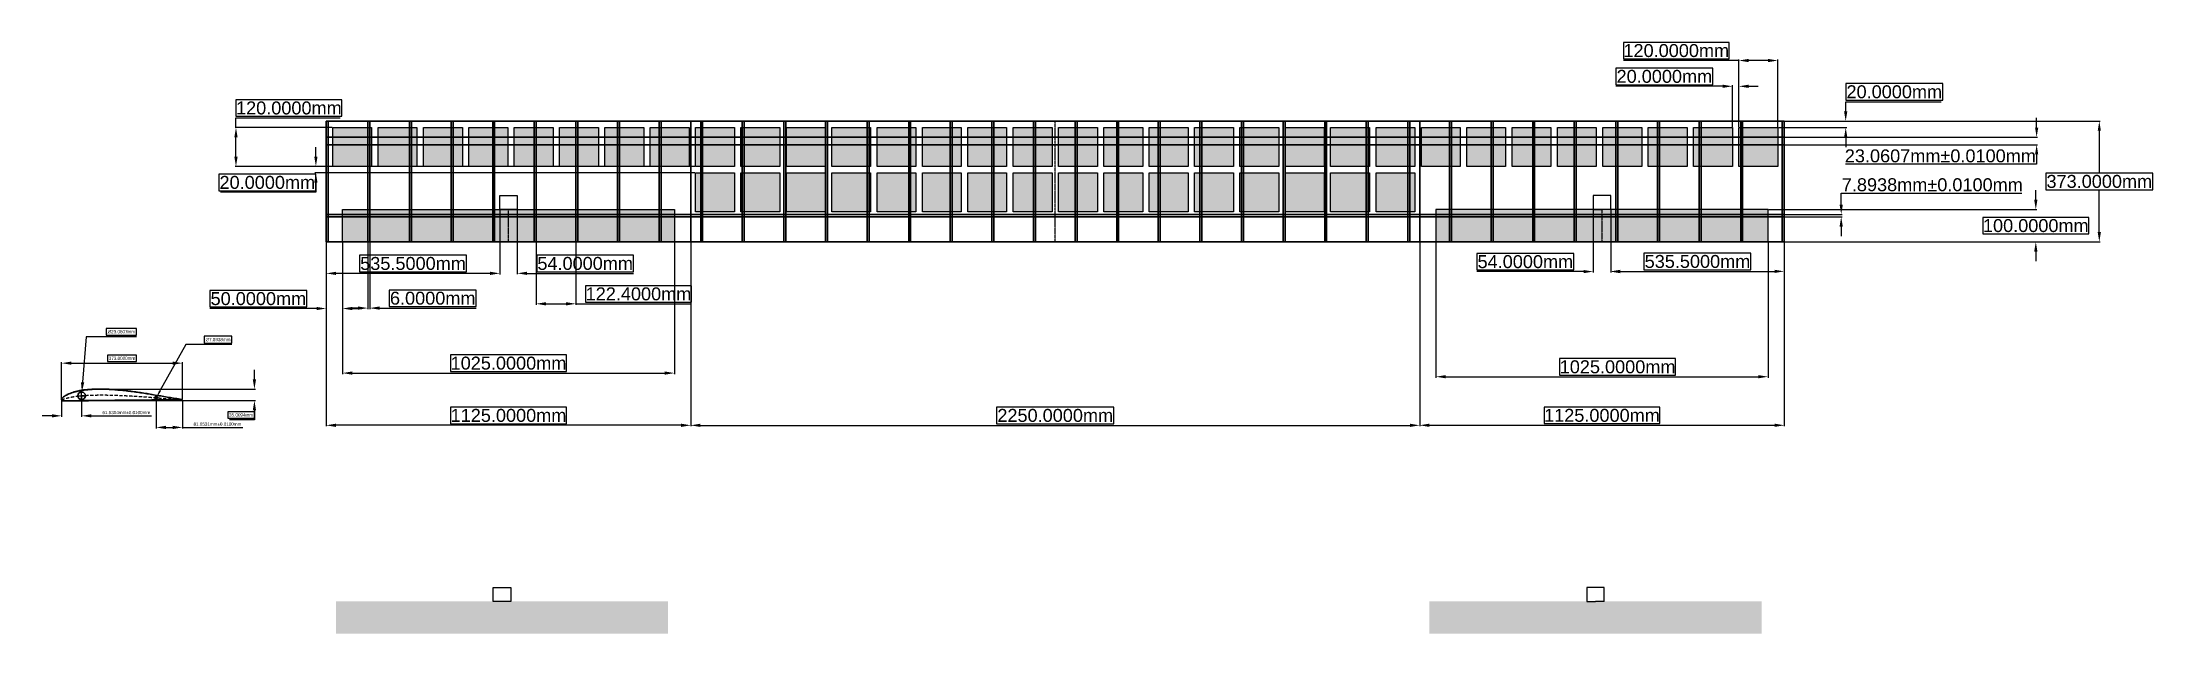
# Model space of a CAD drawing. Header units: millimetres. Extents: x 84 to 6598, y 1245 to 3073.
import ezdxf

# ---------------------------------------------------------------- set-up
doc = ezdxf.new("R2010")
doc.units = ezdxf.units.MM
doc.header["$MEASUREMENT"] = 0
doc.linetypes.add('CENTER2', pattern=[1.125, 0.75, -0.125, 0.125, -0.125])
doc.linetypes.add('DASHED', pattern=[0.75, 0.5, -0.25])
for name, color, linetype in [('CELULE_SOLARE', 190, 'Continuous'), ('CENTER_MARK', 170, 'Continuous'), ('CENTERLINE', 90, 'Continuous'), ('ELERON', 140, 'Continuous'), ('LINIE_DE_CURBURA', 200, 'DASHED'), ('SERVOMOTOARE', 212, 'Continuous')]:
    doc.layers.add(name, color=color, linetype=linetype)
for name, color, linetype, lineweight in [('CONTUR_ARIPA', 10, 'Continuous', 35), ('COTE', 114, 'Continuous', 35), ('LONJEROANE', 50, 'Continuous', 35), ('NERVURI', 30, 'Continuous', 35)]:
    doc.layers.add(name, color=color, linetype=linetype, lineweight=lineweight)
doc.styles.get("Standard").update_dxf_attribs({"font": 'arial.ttf'})
doc.dimstyles.new('AERO_DIM', dxfattribs={"dimtxt": 40, "dimasz": 30, "dimexe": 3, "dimexo": 2, "dimgap": -5, "dimtad": 1, "dimtih": 1, "dimtoh": 1, "dimdec": 4, "dimzin": 0, "dimdsep": 46, "dimtxsty": 'Standard', "dimcen": 5, "dimadec": 0, "dimazin": 0, "dimtfac": 1, "dimtdec": 4, "dimtofl": 0, "dimtmove": 0, "dimatfit": 3, "dimfxl": 1, "dimtolj": 1, "dimtzin": 0, "dimarcsym": 0})
doc.dimstyles.new('AERO_DIM_TOL', dxfattribs={"dimtxt": 40, "dimasz": 30, "dimexe": 3, "dimexo": 2, "dimgap": 5, "dimtad": 1, "dimtih": 1, "dimtoh": 1, "dimdec": 4, "dimzin": 0, "dimdsep": 46, "dimtxsty": 'Standard', "dimcen": 5, "dimadec": 0, "dimazin": 0, "dimtol": 1, "dimtp": 0.01, "dimtm": 0.01, "dimtfac": 1, "dimtdec": 4, "dimtofl": 0, "dimtmove": 0, "dimatfit": 3, "dimfxl": 1, "dimtolj": 1, "dimtzin": 0, "dimarcsym": 0})

msp = doc.modelspace()

# ---------------------------------------------------------------- blocks, each defined once
blk = doc.blocks.new('ARIPA_3D')
at = {"layer": 'ELERON'}
h = blk.add_hatch(color=256, dxfattribs=at)
h.dxf.hatch_style = 1
h.paths.add_polyline_path([(-1173.3, 99.2), (-2198.3, 99.2), (-2198.3, -0.8), (-1173.3, -0.8)])
h.paths.add_polyline_path([(2201.7, 99.2), (1176.7, 99.2), (1176.7, -0.8), (2201.7, -0.8)])
at = {"layer": 'SERVOMOTOARE'}
for p, q in [((-1685.8, 99.3), (-1712.8, 99.3)), ((1716.2, 99.3), (1689.2, 99.2))]:
    blk.add_line(p, q, dxfattribs=at)
for points in [[(-1712.8, 99.3), (-1712.8, 142.2), (-1658.8, 142.2), (-1658.8, 99.3), (-1685.8, 99.3)], [(1716.2, 99.3), (1716.2, 142.2), (1662.2, 142.2), (1662.2, 99.3), (1689.2, 99.3)]]:
    blk.add_lwpolyline(points, dxfattribs=at)
blk = doc.blocks.new('*D23')
at = {"layer": 'COTE', "color": 0, "lineweight": -2, "transparency": 16777216}
for p, q in [((960.2, 2454.1), (960.2, 1886.3)), ((2085.2, 2454.1), (2085.2, 1886.3)), ((2055.2, 1889.3), (990.2, 1889.3)), ((1701.5, 1945.1), (1344, 1945.1)), ((1344, 1945.1), (1344, 1894.3)), ((1344, 1894.3), (1701.5, 1894.3)), ((1701.5, 1894.3), (1701.5, 1945.1))]:
    blk.add_line(p, q, dxfattribs=at)
at = {"layer": 'COTE', "color": 0, "transparency": 16777216}
for points in [[(990.2, 1894.3), (990.2, 1884.3), (960.2, 1889.3)], [(2055.2, 1894.3), (2055.2, 1884.3), (2085.2, 1889.3)]]:
    blk.add_solid(points, dxfattribs=at)
at = {"layer": 'Defpoints', "color": 0, "transparency": 16777216}
for p in [(960.2, 2456.1), (2085.2, 2456.1), (960.2, 1889.3)]:
    blk.add_point(p, dxfattribs=at)
at = {"layer": 'COTE', "color": 0, "transparency": 16777216, "insert": (1522.7, 1919.7), "char_height": 40, "attachment_point": 5}
blk.add_mtext('\\A1;1125.0000mm', dxfattribs=at)
blk = doc.blocks.new('*D24')
at = {"layer": 'COTE', "color": 0, "lineweight": -2, "transparency": 16777216}
for p, q in [((2085.2, 2454.1), (2085.2, 1886.2)), ((4335.2, 2454.1), (4335.2, 1886.2)), ((2115.2, 1889.2), (4305.2, 1889.2)), ((3391.2, 1945), (3029.2, 1945)), ((3029.2, 1945), (3029.2, 1894.2)), ((3029.2, 1894.2), (3391.2, 1894.2)), ((3391.2, 1894.2), (3391.2, 1945))]:
    blk.add_line(p, q, dxfattribs=at)
at = {"layer": 'COTE', "color": 0, "transparency": 16777216}
for points in [[(2115.2, 1894.2), (2115.2, 1884.2), (2085.2, 1889.2)], [(4305.2, 1894.2), (4305.2, 1884.2), (4335.2, 1889.2)]]:
    blk.add_solid(points, dxfattribs=at)
at = {"layer": 'Defpoints', "color": 0, "transparency": 16777216}
for p in [(2085.2, 2456.1), (4335.2, 2456.1), (4335.2, 1889.2)]:
    blk.add_point(p, dxfattribs=at)
at = {"layer": 'COTE', "color": 0, "transparency": 16777216, "insert": (3210.2, 1919.6), "char_height": 40, "attachment_point": 5}
blk.add_mtext('\\A1;2250.0000mm', dxfattribs=at)
blk = doc.blocks.new('*D25')
at = {"layer": 'COTE', "color": 0, "lineweight": -2, "transparency": 16777216}
for p, q in [((4335.2, 2454.1), (4335.2, 1886.4)), ((5460.2, 2454.1), (5460.2, 1886.4)), ((4365.2, 1889.4), (5430.2, 1889.4)), ((5076.5, 1945.2), (4719, 1945.2)), ((4719, 1945.2), (4719, 1894.4)), ((4719, 1894.4), (5076.5, 1894.4)), ((5076.5, 1894.4), (5076.5, 1945.2))]:
    blk.add_line(p, q, dxfattribs=at)
at = {"layer": 'COTE', "color": 0, "transparency": 16777216}
for points in [[(4365.2, 1894.4), (4365.2, 1884.4), (4335.2, 1889.4)], [(5430.2, 1894.4), (5430.2, 1884.4), (5460.2, 1889.4)]]:
    blk.add_solid(points, dxfattribs=at)
at = {"layer": 'Defpoints', "color": 0, "transparency": 16777216}
for p in [(4335.2, 2456.1), (5460.2, 2456.1), (5460.2, 1889.4)]:
    blk.add_point(p, dxfattribs=at)
at = {"layer": 'COTE', "color": 0, "transparency": 16777216, "insert": (4897.7, 1919.8), "char_height": 40, "attachment_point": 5}
blk.add_mtext('\\A1;1125.0000mm', dxfattribs=at)
blk = doc.blocks.new('*D26')
at = {"layer": 'COTE', "color": 0, "lineweight": -2, "transparency": 16777216}
for p, q in [((5462.2, 2829.1), (6435.7, 2829.1)), ((6432.7, 2799.1), (6432.7, 2668)), ((6597.8, 2668), (6267.6, 2668)), ((6267.6, 2668), (6267.6, 2617.1)), ((6267.6, 2617.1), (6597.8, 2617.1)), ((6432.7, 2486.1), (6432.7, 2617.1)), ((6597.8, 2617.1), (6597.8, 2668)), ((5462.2, 2456.1), (6435.7, 2456.1))]:
    blk.add_line(p, q, dxfattribs=at)
at = {"layer": 'COTE', "color": 0, "transparency": 16777216}
for points in [[(6427.7, 2799.1), (6437.7, 2799.1), (6432.7, 2829.1)], [(6427.7, 2486.1), (6437.7, 2486.1), (6432.7, 2456.1)]]:
    blk.add_solid(points, dxfattribs=at)
at = {"layer": 'Defpoints', "color": 0, "transparency": 16777216}
for p in [(5460.2, 2829.1), (5460.2, 2456.1), (6432.7, 2456.1)]:
    blk.add_point(p, dxfattribs=at)
at = {"layer": 'COTE', "color": 0, "transparency": 16777216, "insert": (6432.7, 2642.6), "char_height": 40, "attachment_point": 5}
blk.add_mtext('\\A1;373.0000mm', dxfattribs=at)
blk = doc.blocks.new('*D27')
at = {"layer": 'COTE', "color": 0, "lineweight": -2, "transparency": 16777216}
for p, q in [((1088.6, 2454.1), (1088.6, 2248.4)), ((1094.6, 2454.1), (1094.6, 2248.4)), ((1423, 2307.3), (1154.6, 2307.3)), ((1154.6, 2307.3), (1154.6, 2256.4)), ((1423, 2256.4), (1423, 2307.3)), ((1058.6, 2251.4), (1028.6, 2251.4)), ((1124.6, 2251.4), (1423, 2251.4)), ((1154.6, 2256.4), (1423, 2256.4))]:
    blk.add_line(p, q, dxfattribs=at)
at = {"layer": 'COTE', "color": 0, "transparency": 16777216}
for points in [[(1058.6, 2256.4), (1058.6, 2246.4), (1088.6, 2251.4)], [(1124.6, 2256.4), (1124.6, 2246.4), (1094.6, 2251.4)]]:
    blk.add_solid(points, dxfattribs=at)
at = {"layer": 'Defpoints', "color": 0, "transparency": 16777216}
for p in [(1088.6, 2456.1), (1094.6, 2456.1), (1094.6, 2251.4)]:
    blk.add_point(p, dxfattribs=at)
at = {"layer": 'COTE', "color": 0, "transparency": 16777216, "insert": (1288.8, 2281.8), "char_height": 40, "attachment_point": 5}
blk.add_mtext('\\A1;6.0000mm', dxfattribs=at)
blk = doc.blocks.new('*D28')
at = {"layer": 'COTE', "color": 0, "lineweight": -2, "transparency": 16777216}
for p, q in [((4385.2, 2454.1), (4385.2, 2036.4)), ((5410.2, 2454.1), (5410.2, 2036.4)), ((5124.7, 2095.2), (4767.1, 2095.2)), ((4767.1, 2095.2), (4767.1, 2044.4)), ((5124.7, 2044.4), (5124.7, 2095.2)), ((4415.2, 2039.4), (5380.2, 2039.4)), ((4767.1, 2044.4), (5124.7, 2044.4))]:
    blk.add_line(p, q, dxfattribs=at)
at = {"layer": 'COTE', "color": 0, "transparency": 16777216}
for points in [[(4415.2, 2044.4), (4415.2, 2034.4), (4385.2, 2039.4)], [(5380.2, 2044.4), (5380.2, 2034.4), (5410.2, 2039.4)]]:
    blk.add_solid(points, dxfattribs=at)
at = {"layer": 'Defpoints', "color": 0, "transparency": 16777216}
for p in [(4385.2, 2456.1), (5410.2, 2456.1), (5410.2, 2039.4)]:
    blk.add_point(p, dxfattribs=at)
at = {"layer": 'COTE', "color": 0, "transparency": 16777216, "insert": (4945.9, 2069.8), "char_height": 40, "attachment_point": 5}
blk.add_mtext('\\A1;1025.0000mm', dxfattribs=at)
blk = doc.blocks.new('*D29')
at = {"layer": 'COTE', "color": 0, "lineweight": -2, "transparency": 16777216}
for p, q in [((6236.7, 2586.1), (6236.7, 2616.1)), ((5412.2, 2556.1), (6239.7, 2556.1)), ((6400, 2531.5), (6073.5, 2531.5)), ((6073.5, 2531.5), (6073.5, 2480.7)), ((6073.5, 2480.7), (6400, 2480.7)), ((6400, 2480.7), (6400, 2531.5)), ((5412.2, 2456.1), (6239.7, 2456.1)), ((6236.7, 2426.1), (6236.7, 2396.1))]:
    blk.add_line(p, q, dxfattribs=at)
at = {"layer": 'COTE', "color": 0, "transparency": 16777216}
for points in [[(6231.7, 2586.1), (6241.7, 2586.1), (6236.7, 2556.1)], [(6231.7, 2426.1), (6241.7, 2426.1), (6236.7, 2456.1)]]:
    blk.add_solid(points, dxfattribs=at)
at = {"layer": 'Defpoints', "color": 0, "transparency": 16777216}
for p in [(5410.2, 2556.1), (6236.7, 2556.1), (5410.2, 2456.1)]:
    blk.add_point(p, dxfattribs=at)
at = {"layer": 'COTE', "color": 0, "transparency": 16777216, "insert": (6236.7, 2506.1), "char_height": 40, "attachment_point": 5}
blk.add_mtext('\\A1;100.0000mm', dxfattribs=at)
blk = doc.blocks.new('*D30')
at = {"layer": 'COTE', "color": 0, "lineweight": -2, "transparency": 16777216}
for p, q in [((960.2, 2454.1), (960.2, 2247.1)), ((1010.2, 2454.1), (1010.2, 2247.1)), ((900.2, 2305.9), (601.1, 2305.9)), ((601.1, 2305.9), (601.1, 2255.1)), ((900.2, 2255.1), (900.2, 2305.9)), ((601.1, 2255.1), (900.2, 2255.1)), ((930.2, 2250.1), (601.1, 2250.1)), ((1040.2, 2250.1), (1070.2, 2250.1))]:
    blk.add_line(p, q, dxfattribs=at)
at = {"layer": 'COTE', "color": 0, "transparency": 16777216}
for points in [[(930.2, 2255.1), (930.2, 2245.1), (960.2, 2250.1)], [(1040.2, 2255.1), (1040.2, 2245.1), (1010.2, 2250.1)]]:
    blk.add_solid(points, dxfattribs=at)
at = {"layer": 'Defpoints', "color": 0, "transparency": 16777216}
for p in [(960.2, 2456.1), (1010.2, 2456.1), (960.2, 2250.1)]:
    blk.add_point(p, dxfattribs=at)
at = {"layer": 'COTE', "color": 0, "transparency": 16777216, "insert": (750.7, 2280.5), "char_height": 40, "attachment_point": 5}
blk.add_mtext('\\A1;50.0000mm', dxfattribs=at)
blk = doc.blocks.new('*D31')
at = {"layer": 'COTE', "color": 0, "lineweight": -2, "transparency": 16777216}
for p, q in [((1010.2, 2454.1), (1010.2, 2047.7)), ((2035.2, 2454.1), (2035.2, 2047.7)), ((1701.5, 2106.6), (1344, 2106.6)), ((1344, 2106.6), (1344, 2055.7)), ((1701.5, 2055.7), (1701.5, 2106.6)), ((1040.2, 2050.7), (2005.2, 2050.7)), ((1344, 2055.7), (1701.5, 2055.7))]:
    blk.add_line(p, q, dxfattribs=at)
at = {"layer": 'COTE', "color": 0, "transparency": 16777216}
for points in [[(1040.2, 2055.7), (1040.2, 2045.7), (1010.2, 2050.7)], [(2005.2, 2055.7), (2005.2, 2045.7), (2035.2, 2050.7)]]:
    blk.add_solid(points, dxfattribs=at)
at = {"layer": 'Defpoints', "color": 0, "transparency": 16777216}
for p in [(1010.2, 2456.1), (2035.2, 2456.1), (2035.2, 2050.7)]:
    blk.add_point(p, dxfattribs=at)
at = {"layer": 'COTE', "color": 0, "transparency": 16777216, "insert": (1522.7, 2081.2), "char_height": 40, "attachment_point": 5}
blk.add_mtext('\\A1;1025.0000mm', dxfattribs=at)
blk = doc.blocks.new('*D32')
at = {"layer": 'COTE', "color": 0, "lineweight": -2, "transparency": 16777216}
for p, q in [((5636.1, 2571.1), (5636.1, 2606.9)), ((5636.1, 2606.9), (6193.5, 2606.9)), ((5462.2, 2541.1), (5639.1, 2541.1)), ((5462.2, 2533.2), (5639.1, 2533.2)), ((5636.1, 2503.2), (5636.1, 2473.2))]:
    blk.add_line(p, q, dxfattribs=at)
at = {"layer": 'COTE', "color": 0, "transparency": 16777216}
for points in [[(5631.1, 2571.1), (5641.1, 2571.1), (5636.1, 2541.1)], [(5631.1, 2503.2), (5641.1, 2503.2), (5636.1, 2533.2)]]:
    blk.add_solid(points, dxfattribs=at)
at = {"layer": 'Defpoints', "color": 0, "transparency": 16777216}
for p in [(5460.2, 2541.1), (5636.1, 2541.1), (5460.2, 2533.2)]:
    blk.add_point(p, dxfattribs=at)
at = {"layer": 'COTE', "color": 0, "transparency": 16777216, "insert": (5917.3, 2632.3), "char_height": 40, "attachment_point": 5}
blk.add_mtext('\\A1;7.8938mm±0.0100mm', dxfattribs=at)
blk = doc.blocks.new('*D33')
at = {"layer": 'COTE', "color": 0, "lineweight": -2, "transparency": 16777216}
for p, q in [((6239.3, 2809.1), (6239.3, 2839.1)), ((5462.2, 2779.1), (6242.3, 2779.1)), ((5462.2, 2756), (6242.3, 2756)), ((6239.3, 2696), (5649.8, 2696)), ((6239.3, 2726), (6239.3, 2696))]:
    blk.add_line(p, q, dxfattribs=at)
at = {"layer": 'COTE', "color": 0, "transparency": 16777216}
for points in [[(6234.3, 2809.1), (6244.3, 2809.1), (6239.3, 2779.1)], [(6234.3, 2726), (6244.3, 2726), (6239.3, 2756)]]:
    blk.add_solid(points, dxfattribs=at)
at = {"layer": 'Defpoints', "color": 0, "transparency": 16777216}
for p in [(5460.2, 2779.1), (5460.2, 2756), (6239.3, 2756)]:
    blk.add_point(p, dxfattribs=at)
at = {"layer": 'COTE', "color": 0, "transparency": 16777216, "insert": (5942.1, 2721.5), "char_height": 40, "attachment_point": 5}
blk.add_mtext('\\A1;23.0607mm±0.0100mm', dxfattribs=at)
blk = doc.blocks.new('*D34')
at = {"layer": 'COTE', "color": 0, "lineweight": -2, "transparency": 16777216}
for p, q in [((1608.2, 2454.1), (1608.2, 2261.7)), ((1730.6, 2454.1), (1730.6, 2261.7)), ((2087.1, 2320.6), (1760.6, 2320.6)), ((1760.6, 2320.6), (1760.6, 2269.7)), ((2087.1, 2269.7), (2087.1, 2320.6)), ((1638.2, 2264.7), (1700.6, 2264.7)), ((1730.6, 2264.7), (2087.1, 2264.7)), ((1760.6, 2269.7), (2087.1, 2269.7))]:
    blk.add_line(p, q, dxfattribs=at)
at = {"layer": 'COTE', "color": 0, "transparency": 16777216}
for points in [[(1638.2, 2269.7), (1638.2, 2259.7), (1608.2, 2264.7)], [(1700.6, 2269.7), (1700.6, 2259.7), (1730.6, 2264.7)]]:
    blk.add_solid(points, dxfattribs=at)
at = {"layer": 'Defpoints', "color": 0, "transparency": 16777216}
for p in [(1608.2, 2456.1), (1730.6, 2456.1), (1730.6, 2264.7)]:
    blk.add_point(p, dxfattribs=at)
at = {"layer": 'COTE', "color": 0, "transparency": 16777216, "insert": (1923.9, 2295.1), "char_height": 40, "attachment_point": 5}
blk.add_mtext('\\A1;122.4000mm', dxfattribs=at)
blk = doc.blocks.new('*U20')
at = {"layer": 'CENTERLINE', "color": 0, "linetype": 'CENTER2', "transparency": 16777216}
blk.add_line((0, -186.62), (0, 186.62), dxfattribs=at)
blk = doc.blocks.new('*U21')
at = {"layer": 'CENTERLINE', "color": 0, "linetype": 'CENTER2', "transparency": 16777216}
blk.add_line((0, -50.12), (0, 50.12), dxfattribs=at)
blk = doc.blocks.new('*U22')
at = {"layer": 'CENTERLINE', "color": 0, "linetype": 'CENTER2', "transparency": 16777216}
blk.add_line((0, 50.12), (0, -50.12), dxfattribs=at)
blk = doc.blocks.new('*D35')
at = {"layer": 'COTE', "color": 0, "lineweight": -2, "transparency": 16777216}
for p, q in [((960.2, 2554.2), (960.2, 2355.7)), ((1495.7, 2554.2), (1495.7, 2355.7)), ((1393.1, 2414.5), (1062.9, 2414.5)), ((1062.9, 2414.5), (1062.9, 2363.7)), ((1393.1, 2363.7), (1393.1, 2414.5)), ((1465.7, 2358.7), (990.2, 2358.7)), ((1062.9, 2363.7), (1393.1, 2363.7))]:
    blk.add_line(p, q, dxfattribs=at)
at = {"layer": 'COTE', "color": 0, "transparency": 16777216}
for points in [[(990.2, 2363.7), (990.2, 2353.7), (960.2, 2358.7)], [(1465.7, 2363.7), (1465.7, 2353.7), (1495.7, 2358.7)]]:
    blk.add_solid(points, dxfattribs=at)
at = {"layer": 'Defpoints', "color": 0, "transparency": 16777216}
for p in [(960.2, 2556.2), (1495.7, 2556.2), (960.2, 2358.7)]:
    blk.add_point(p, dxfattribs=at)
at = {"layer": 'COTE', "color": 0, "transparency": 16777216, "insert": (1228, 2389.1), "char_height": 40, "attachment_point": 5}
blk.add_mtext('\\A1;535.5000mm', dxfattribs=at)
blk = doc.blocks.new('*D36')
at = {"layer": 'COTE', "color": 0, "lineweight": -2, "transparency": 16777216}
for p, q in [((1495.7, 2554.2), (1495.7, 2355.8)), ((1549.7, 2554.2), (1549.7, 2355.8)), ((1908.9, 2414.6), (1609.7, 2414.6)), ((1609.7, 2414.6), (1609.7, 2363.8)), ((1908.9, 2363.8), (1908.9, 2414.6)), ((1465.7, 2358.8), (1435.7, 2358.8)), ((1579.7, 2358.8), (1908.9, 2358.8)), ((1609.7, 2363.8), (1908.9, 2363.8))]:
    blk.add_line(p, q, dxfattribs=at)
at = {"layer": 'COTE', "color": 0, "transparency": 16777216}
for points in [[(1465.7, 2363.8), (1465.7, 2353.8), (1495.7, 2358.8)], [(1579.7, 2363.8), (1579.7, 2353.8), (1549.7, 2358.8)]]:
    blk.add_solid(points, dxfattribs=at)
at = {"layer": 'Defpoints', "color": 0, "transparency": 16777216}
for p in [(1495.7, 2556.2), (1549.7, 2556.2), (1549.7, 2358.8)]:
    blk.add_point(p, dxfattribs=at)
at = {"layer": 'COTE', "color": 0, "transparency": 16777216, "insert": (1759.3, 2389.2), "char_height": 40, "attachment_point": 5}
blk.add_mtext('\\A1;54.0000mm', dxfattribs=at)
blk = doc.blocks.new('*D37')
at = {"layer": 'COTE', "color": 0, "lineweight": -2, "transparency": 16777216}
for p, q in [((4924.7, 2554.2), (4924.7, 2361.9)), ((5460.2, 2554.2), (5460.2, 2361.9)), ((5357.6, 2420.8), (5027.4, 2420.8)), ((5027.4, 2420.8), (5027.4, 2369.9)), ((5357.6, 2369.9), (5357.6, 2420.8)), ((4954.7, 2364.9), (5430.2, 2364.9)), ((5027.4, 2369.9), (5357.6, 2369.9))]:
    blk.add_line(p, q, dxfattribs=at)
at = {"layer": 'COTE', "color": 0, "transparency": 16777216}
for points in [[(4954.7, 2369.9), (4954.7, 2359.9), (4924.7, 2364.9)], [(5430.2, 2369.9), (5430.2, 2359.9), (5460.2, 2364.9)]]:
    blk.add_solid(points, dxfattribs=at)
at = {"layer": 'Defpoints', "color": 0, "transparency": 16777216}
for p in [(4924.7, 2556.2), (5460.2, 2556.2), (5460.2, 2364.9)]:
    blk.add_point(p, dxfattribs=at)
at = {"layer": 'COTE', "color": 0, "transparency": 16777216, "insert": (5192.5, 2395.3), "char_height": 40, "attachment_point": 5}
blk.add_mtext('\\A1;535.5000mm', dxfattribs=at)
blk = doc.blocks.new('*D38')
at = {"layer": 'COTE', "color": 0, "lineweight": -2, "transparency": 16777216}
for p, q in [((4870.7, 2554.2), (4870.7, 2361.2)), ((4924.7, 2554.2), (4924.7, 2361.2)), ((4810.7, 2420.1), (4511.6, 2420.1)), ((4511.6, 2420.1), (4511.6, 2369.2)), ((4810.7, 2369.2), (4810.7, 2420.1)), ((4511.6, 2369.2), (4810.7, 2369.2)), ((4840.7, 2364.2), (4511.6, 2364.2)), ((4954.7, 2364.2), (4984.7, 2364.2))]:
    blk.add_line(p, q, dxfattribs=at)
at = {"layer": 'COTE', "color": 0, "transparency": 16777216}
for points in [[(4840.7, 2369.2), (4840.7, 2359.2), (4870.7, 2364.2)], [(4954.7, 2369.2), (4954.7, 2359.2), (4924.7, 2364.2)]]:
    blk.add_solid(points, dxfattribs=at)
at = {"layer": 'Defpoints', "color": 0, "transparency": 16777216}
for p in [(4870.7, 2556.2), (4924.7, 2556.2), (4870.7, 2364.2)]:
    blk.add_point(p, dxfattribs=at)
at = {"layer": 'COTE', "color": 0, "transparency": 16777216, "insert": (4661.2, 2394.7), "char_height": 40, "attachment_point": 5}
blk.add_mtext('\\A1;54.0000mm', dxfattribs=at)
blk = doc.blocks.new('*D39')
at = {"layer": 'COTE', "color": 0, "lineweight": -2, "transparency": 16777216}
for p, q in [((5949.8, 2944.9), (5650, 2944.9)), ((5650, 2944.9), (5650, 2894.1)), ((5949.8, 2894.1), (5949.8, 2944.9)), ((5650, 2894.1), (5949.8, 2894.1)), ((5650, 2859.1), (5650, 2889.1)), ((5650, 2889.1), (5944.8, 2889.1)), ((5442.2, 2829.1), (5653, 2829.1)), ((5442.2, 2809.1), (5653, 2809.1)), ((5650, 2779.1), (5650, 2749.1))]:
    blk.add_line(p, q, dxfattribs=at)
at = {"layer": 'COTE', "color": 0, "transparency": 16777216}
for points in [[(5645, 2859.1), (5655, 2859.1), (5650, 2829.1)], [(5645, 2779.1), (5655, 2779.1), (5650, 2809.1)]]:
    blk.add_solid(points, dxfattribs=at)
at = {"layer": 'Defpoints', "color": 0, "transparency": 16777216}
for p in [(5440.2, 2829.1), (5440.2, 2809.1), (5650, 2829.1)]:
    blk.add_point(p, dxfattribs=at)
at = {"layer": 'COTE', "color": 0, "transparency": 16777216, "insert": (5799.9, 2919.5), "char_height": 40, "attachment_point": 5}
blk.add_mtext('\\A1;20.0000mm', dxfattribs=at)
blk = doc.blocks.new('*D40')
at = {"layer": 'COTE', "color": 0, "lineweight": -2, "transparency": 16777216}
for p, q in [((5290.2, 3072.2), (4963.8, 3072.2)), ((4963.8, 3072.2), (4963.8, 3021.3)), ((5290.2, 3021.3), (5290.2, 3072.2)), ((4963.8, 3021.3), (5290.2, 3021.3)), ((5320.2, 3016.3), (4963.8, 3016.3)), ((5320.2, 2811.1), (5320.2, 3019.3)), ((5410.2, 3016.3), (5350.2, 3016.3)), ((5440.2, 2811.1), (5440.2, 3019.3))]:
    blk.add_line(p, q, dxfattribs=at)
at = {"layer": 'COTE', "color": 0, "transparency": 16777216}
for points in [[(5350.2, 3021.3), (5350.2, 3011.3), (5320.2, 3016.3)], [(5410.2, 3021.3), (5410.2, 3011.3), (5440.2, 3016.3)]]:
    blk.add_solid(points, dxfattribs=at)
at = {"layer": 'Defpoints', "color": 0, "transparency": 16777216}
for p in [(5320.2, 3016.3), (5320.2, 2809.1), (5440.2, 2809.1)]:
    blk.add_point(p, dxfattribs=at)
at = {"layer": 'COTE', "color": 0, "transparency": 16777216, "insert": (5127, 3046.8), "char_height": 40, "attachment_point": 5}
blk.add_mtext('\\A1;120.0000mm', dxfattribs=at)
blk = doc.blocks.new('*D41')
at = {"layer": 'COTE', "color": 0, "lineweight": -2, "transparency": 16777216}
for p, q in [((5240.2, 2992.6), (4940.4, 2992.6)), ((4940.4, 2992.6), (4940.4, 2941.7)), ((4940.4, 2941.7), (5240.2, 2941.7)), ((5270.2, 2936.7), (4940.4, 2936.7)), ((5240.2, 2941.7), (5240.2, 2992.6)), ((5300.2, 2811.1), (5300.2, 2939.7)), ((5320.2, 2811.1), (5320.2, 2939.7)), ((5350.2, 2936.7), (5380.2, 2936.7))]:
    blk.add_line(p, q, dxfattribs=at)
at = {"layer": 'COTE', "color": 0, "transparency": 16777216}
for points in [[(5270.2, 2941.7), (5270.2, 2931.7), (5300.2, 2936.7)], [(5350.2, 2941.7), (5350.2, 2931.7), (5320.2, 2936.7)]]:
    blk.add_solid(points, dxfattribs=at)
at = {"layer": 'Defpoints', "color": 0, "transparency": 16777216}
for p in [(5300.2, 2936.7), (5300.2, 2809.1), (5320.2, 2809.1)]:
    blk.add_point(p, dxfattribs=at)
at = {"layer": 'COTE', "color": 0, "transparency": 16777216, "insert": (5090.3, 2967.1), "char_height": 40, "attachment_point": 5}
blk.add_mtext('\\A1;20.0000mm', dxfattribs=at)
blk = doc.blocks.new('*D42')
at = {"layer": 'COTE', "color": 0, "lineweight": -2, "transparency": 16777216}
for p, q in [((1008, 2894.9), (681.6, 2894.9)), ((681.6, 2894.9), (681.6, 2844.1)), ((1008, 2844.1), (1008, 2894.9)), ((978.2, 2809.1), (678.6, 2809.1)), ((681.6, 2844.1), (1008, 2844.1)), ((681.6, 2809.1), (681.6, 2839.1)), ((681.6, 2839.1), (1003, 2839.1)), ((681.6, 2719.1), (681.6, 2779.1)), ((978.2, 2689.1), (678.6, 2689.1))]:
    blk.add_line(p, q, dxfattribs=at)
at = {"layer": 'COTE', "color": 0, "transparency": 16777216}
for points in [[(676.6, 2779.1), (686.6, 2779.1), (681.6, 2809.1)], [(676.6, 2719.1), (686.6, 2719.1), (681.6, 2689.1)]]:
    blk.add_solid(points, dxfattribs=at)
at = {"layer": 'Defpoints', "color": 0, "transparency": 16777216}
for p in [(681.6, 2809.1), (980.2, 2809.1), (980.2, 2689.1)]:
    blk.add_point(p, dxfattribs=at)
at = {"layer": 'COTE', "color": 0, "transparency": 16777216, "insert": (844.8, 2869.5), "char_height": 40, "attachment_point": 5}
blk.add_mtext('\\A1;120.0000mm', dxfattribs=at)
blk = doc.blocks.new('*D43')
at = {"layer": 'COTE', "color": 0, "lineweight": -2, "transparency": 16777216}
for p, q in [((928.2, 2719.1), (928.2, 2749.1)), ((2098.2, 2689.1), (925.2, 2689.1)), ((928.2, 2664.9), (628.3, 2664.9)), ((628.3, 2664.9), (628.3, 2614.1)), ((628.3, 2614.1), (928.2, 2614.1)), ((928.2, 2609.1), (633.3, 2609.1)), ((2098.2, 2669.1), (925.2, 2669.1)), ((928.2, 2614.1), (928.2, 2664.9)), ((928.2, 2639.1), (928.2, 2609.1))]:
    blk.add_line(p, q, dxfattribs=at)
at = {"layer": 'COTE', "color": 0, "transparency": 16777216}
for points in [[(923.2, 2719.1), (933.2, 2719.1), (928.2, 2689.1)], [(923.2, 2639.1), (933.2, 2639.1), (928.2, 2669.1)]]:
    blk.add_solid(points, dxfattribs=at)
at = {"layer": 'Defpoints', "color": 0, "transparency": 16777216}
for p in [(2100.2, 2689.1), (928.2, 2669.1), (2100.2, 2669.1)]:
    blk.add_point(p, dxfattribs=at)
at = {"layer": 'COTE', "color": 0, "transparency": 16777216, "insert": (778.3, 2639.5), "char_height": 40, "attachment_point": 5}
blk.add_mtext('\\A1;20.0000mm', dxfattribs=at)
blk = doc.blocks.new('ARIPA_MIJLOC')
at = {"layer": 'CONTUR_ARIPA'}
for p, q in [((4000.3, 1312.9), (1750.3, 1312.9)), ((1750.3, 939.9), (1750.3, 1312.9)), ((4000.3, 939.9), (4000.3, 1312.9)), ((1750.3, 939.9), (4000.3, 939.9))]:
    blk.add_line(p, q, dxfattribs=at)
blk = doc.blocks.new('ARIPA_LAT_DREAPTA')
at = {"layer": 'CONTUR_ARIPA'}
for p, q in [((5125.3, 1312.9), (4000.3, 1312.9)), ((4000.3, 1312.9), (4000.3, 939.9)), ((5125.3, 939.9), (5125.3, 1312.9)), ((4000.3, 939.9), (5125.3, 939.9))]:
    blk.add_line(p, q, dxfattribs=at)
blk = doc.blocks.new('ARIPA_LAT_STANGA')
at = {"layer": 'CONTUR_ARIPA'}
for p, q in [((1750.3, 1312.9), (625.3, 1312.9)), ((625.3, 1312.9), (625.3, 939.9)), ((1750.3, 1312.9), (1750.3, 939.9)), ((625.3, 939.9), (1750.3, 939.9))]:
    blk.add_line(p, q, dxfattribs=at)
blk = doc.blocks.new('*U5')
at = {"layer": 'NERVURI'}
blk.add_line((0, 186.5), (0, -186.5), dxfattribs=at)
blk = doc.blocks.new('*U6')
at = {"layer": 'NERVURI', "color": 0, "linetype": 'ByBlock', "lineweight": -2, "transparency": 16777216}
for p in [(0, 0), (128.4, 0), (256.8, 0), (385.2, 0), (513.6, 0), (642, 0), (770.4, 0), (898.8, 0), (1027.2, 0), (1155.6, 0), (1284, 0), (1412.4, 0), (1540.8, 0), (1669.2, 0), (1797.6, 0), (1926, 0), (2054.4, 0), (2182.8, 0), (2311.2, 0), (2439.6, 0), (2568, 0), (2696.4, 0), (2824.8, 0), (2953.2, 0), (3081.6, 0), (3210, 0), (3338.4, 0), (3466.8, 0), (3595.2, 0), (3723.6, 0), (3852, 0), (3980.4, 0), (4108.8, 0), (4237.2, 0), (4365.6, 0), (4494, 0)]:
    blk.add_blockref('*U5', p, dxfattribs=at)
blk = doc.blocks.new('*U7')
at = {"layer": 'NERVURI'}
blk.add_line((0, 186.5), (0, -186.5), dxfattribs=at)
blk = doc.blocks.new('*U8')
at = {"layer": 'NERVURI', "color": 0, "linetype": 'ByBlock', "lineweight": -2, "transparency": 16777216}
for p in [(0, 0), (128.4, 0), (256.8, 0), (385.2, 0), (513.6, 0), (642, 0), (770.4, 0), (898.8, 0), (1027.2, 0), (1155.6, 0), (1284, 0), (1412.4, 0), (1540.8, 0), (1669.2, 0), (1797.6, 0), (1926, 0), (2054.4, 0), (2182.8, 0), (2311.2, 0), (2439.6, 0), (2568, 0), (2696.4, 0), (2824.8, 0), (2953.2, 0), (3081.6, 0), (3210, 0), (3338.4, 0), (3466.8, 0), (3595.2, 0), (3723.6, 0), (3852, 0), (3980.4, 0), (4108.8, 0), (4237.2, 0), (4365.6, 0), (4494, 0)]:
    blk.add_blockref('*U7', p, dxfattribs=at)
blk = doc.blocks.new('ELERON_UAV')
at = {"layer": 'ELERON'}
for p, q in [((675.3, 939.9), (675.3, 1039.9)), ((675.3, 1039.9), (1700.3, 1039.9)), ((1700.3, 1039.9), (1700.3, 939.9)), ((1700.3, 939.9), (675.3, 939.9))]:
    blk.add_line(p, q, dxfattribs=at)
blk = doc.blocks.new('ARIPA_UAV_2D')
at = {"layer": 'LONJEROANE'}
for p, q in [((-4500, 323), (0, 323)), ((-4500, 323), (-4500, 299.9)), ((-4500, 299.9), (0, 299.9)), ((0, 299.9), (0, 323)), ((-4500, 85), (0, 85)), ((-4500, 77.1), (-4500, 85)), ((0, 77.1), (-4500, 77.1)), ((0, 85), (0, 77.1))]:
    blk.add_line(p, q, dxfattribs=at)
at = {"layer": 'CONTUR_ARIPA'}
for name in ['ARIPA_LAT_STANGA', 'ARIPA_MIJLOC', 'ARIPA_LAT_DREAPTA']:
    blk.add_blockref(name, (-5125.3, -939.9), dxfattribs=at)
at = {"layer": 'ELERON'}
blk.add_blockref('ELERON_UAV', (-5125.3, -939.9), dxfattribs=at)
at = {"layer": 'ELERON', "xscale": -1}
blk.add_blockref('ELERON_UAV', (625.3, -939.9), dxfattribs=at)
at = {"layer": 'NERVURI'}
for name, p in [('*U6', (-4500, 186.5)), ('*U8', (-4494, 186.5))]:
    blk.add_blockref(name, p, dxfattribs=at)
blk = doc.blocks.new('ARIPA_TOP')
at = {"layer": 'CELULE_SOLARE'}
h = blk.add_hatch(color=256, dxfattribs=at)
h.dxf.hatch_style = 1
h.paths.add_polyline_path([(140, 353), (20, 353), (20, 233), (140, 233)])
h.paths.add_polyline_path([(280, 353), (160, 353), (160, 233), (280, 233)])
h.paths.add_polyline_path([(420, 353), (300, 353), (300, 233), (420, 233)])
h.paths.add_polyline_path([(560, 353), (440, 353), (440, 233), (560, 233)])
h.paths.add_polyline_path([(700, 353), (580, 353), (580, 233), (700, 233)])
h.paths.add_polyline_path([(840, 353), (720, 353), (720, 233), (840, 233)])
h.paths.add_polyline_path([(980, 353), (860, 353), (860, 233), (980, 233)])
h.paths.add_polyline_path([(1120, 353), (1000, 353), (1000, 233), (1120, 233)])
h.paths.add_polyline_path([(1260, 353), (1140, 353), (1140, 233), (1260, 233)])
h.paths.add_polyline_path([(1400, 353), (1280, 353), (1280, 233), (1400, 233)])
h.paths.add_polyline_path([(1540, 353), (1420, 353), (1420, 233), (1540, 233)])
h.paths.add_polyline_path([(1540, 213), (1420, 213), (1420, 93), (1540, 93)])
h.paths.add_polyline_path([(1400, 213), (1280, 213), (1280, 93), (1400, 93)])
h.paths.add_polyline_path([(1260, 213), (1140, 213), (1140, 93), (1260, 93)])
h.paths.add_polyline_path([(1680, 213), (1560, 213), (1560, 93), (1680, 93)])
h.paths.add_polyline_path([(1820, 213), (1700, 213), (1700, 93), (1820, 93)])
h.paths.add_polyline_path([(1960, 213), (1840, 213), (1840, 93), (1960, 93)])
h.paths.add_polyline_path([(2100, 213), (1980, 213), (1980, 93), (2100, 93)])
h.paths.add_polyline_path([(2240, 213), (2120, 213), (2120, 93), (2240, 93)])
h.paths.add_polyline_path([(2380, 213), (2260, 213), (2260, 93), (2380, 93)])
h.paths.add_polyline_path([(2520, 213), (2400, 213), (2400, 93), (2520, 93)])
h.paths.add_polyline_path([(2660, 213), (2540, 213), (2540, 93), (2660, 93)])
h.paths.add_polyline_path([(2800, 213), (2680, 213), (2680, 93), (2800, 93)])
h.paths.add_polyline_path([(2940, 213), (2820, 213), (2820, 93), (2940, 93)])
h.paths.add_polyline_path([(3080, 213), (2960, 213), (2960, 93), (3080, 93)])
h.paths.add_polyline_path([(3220, 213), (3100, 213), (3100, 93), (3220, 93)])
h.paths.add_polyline_path([(3360, 213), (3240, 213), (3240, 93), (3360, 93)])
h.paths.add_polyline_path([(3360, 353), (3240, 353), (3240, 233), (3360, 233)])
h.paths.add_polyline_path([(3220, 353), (3100, 353), (3100, 233), (3220, 233)])
h.paths.add_polyline_path([(3080, 353), (2960, 353), (2960, 233), (3080, 233)])
h.paths.add_polyline_path([(2940, 353), (2820, 353), (2820, 233), (2940, 233)])
h.paths.add_polyline_path([(2800, 353), (2680, 353), (2680, 233), (2800, 233)])
h.paths.add_polyline_path([(2660, 353), (2540, 353), (2540, 233), (2660, 233)])
h.paths.add_polyline_path([(2520, 353), (2400, 353), (2400, 233), (2520, 233)])
h.paths.add_polyline_path([(2380, 353), (2260, 353), (2260, 233), (2380, 233)])
h.paths.add_polyline_path([(2240, 353), (2120, 353), (2120, 233), (2240, 233)])
h.paths.add_polyline_path([(2100, 353), (1980, 353), (1980, 233), (2100, 233)])
h.paths.add_polyline_path([(1960, 353), (1840, 353), (1840, 233), (1960, 233)])
h.paths.add_polyline_path([(1820, 353), (1700, 353), (1700, 233), (1820, 233)])
h.paths.add_polyline_path([(1680, 353), (1560, 353), (1560, 233), (1680, 233)])
h.paths.add_polyline_path([(3500, 353), (3380, 353), (3380, 233), (3500, 233)])
h.paths.add_polyline_path([(3640, 353), (3520, 353), (3520, 233), (3640, 233)])
h.paths.add_polyline_path([(3780, 353), (3660, 353), (3660, 233), (3780, 233)])
h.paths.add_polyline_path([(3920, 353), (3800, 353), (3800, 233), (3920, 233)])
h.paths.add_polyline_path([(4060, 353), (3940, 353), (3940, 233), (4060, 233)])
h.paths.add_polyline_path([(4200, 353), (4080, 353), (4080, 233), (4200, 233)])
h.paths.add_polyline_path([(4340, 353), (4220, 353), (4220, 233), (4340, 233)])
h.paths.add_polyline_path([(4480, 353), (4360, 353), (4360, 233), (4480, 233)])
at = {"layer": 'ELERON'}
h = blk.add_hatch(color=256, dxfattribs=at)
h.dxf.hatch_style = 1
h.paths.add_polyline_path([(1075, 100), (50, 100), (50, 0), (1075, 0)])
h.paths.add_polyline_path([(4450, 100), (3425, 100), (3425, 0), (4450, 0)])
at = {"layer": 'CELULE_SOLARE'}
for points in [[(20, 353), (140, 353), (140, 233), (20, 233)], [(160, 353), (280, 353), (280, 233), (160, 233)], [(300, 353), (420, 353), (420, 233), (300, 233)], [(440, 353), (560, 353), (560, 233), (440, 233)], [(580, 353), (700, 353), (700, 233), (580, 233)], [(720, 353), (840, 353), (840, 233), (720, 233)], [(860, 353), (980, 353), (980, 233), (860, 233)], [(1000, 353), (1120, 353), (1120, 233), (1000, 233)], [(1140, 353), (1260, 353), (1260, 233), (1140, 233)], [(1280, 353), (1400, 353), (1400, 233), (1280, 233)], [(1420, 353), (1540, 353), (1540, 233), (1420, 233)], [(1560, 353), (1680, 353), (1680, 233), (1560, 233)], [(1700, 353), (1820, 353), (1820, 233), (1700, 233)], [(1840, 353), (1960, 353), (1960, 233), (1840, 233)], [(1980, 353), (2100, 353), (2100, 233), (1980, 233)], [(2120, 353), (2240, 353), (2240, 233), (2120, 233)], [(2260, 353), (2380, 353), (2380, 233), (2260, 233)], [(2400, 353), (2520, 353), (2520, 233), (2400, 233)], [(2540, 353), (2660, 353), (2660, 233), (2540, 233)], [(2680, 353), (2800, 353), (2800, 233), (2680, 233)], [(2820, 353), (2940, 353), (2940, 233), (2820, 233)], [(2960, 353), (3080, 353), (3080, 233), (2960, 233)], [(3100, 353), (3220, 353), (3220, 233), (3100, 233)], [(3240, 353), (3360, 353), (3360, 233), (3240, 233)], [(3380, 353), (3500, 353), (3500, 233), (3380, 233)], [(3520, 353), (3640, 353), (3640, 233), (3520, 233)], [(3660, 353), (3780, 353), (3780, 233), (3660, 233)], [(3800, 353), (3920, 353), (3920, 233), (3800, 233)], [(3940, 353), (4060, 353), (4060, 233), (3940, 233)], [(4080, 353), (4200, 353), (4200, 233), (4080, 233)], [(4220, 353), (4340, 353), (4340, 233), (4220, 233)], [(4360, 353), (4480, 353), (4480, 233), (4360, 233)], [(1140, 213), (1260, 213), (1260, 93), (1140, 93)], [(1280, 213), (1400, 213), (1400, 93), (1280, 93)], [(1420, 213), (1540, 213), (1540, 93), (1420, 93)], [(1560, 213), (1680, 213), (1680, 93), (1560, 93)], [(1700, 213), (1820, 213), (1820, 93), (1700, 93)], [(1840, 213), (1960, 213), (1960, 93), (1840, 93)], [(1980, 213), (2100, 213), (2100, 93), (1980, 93)], [(2120, 213), (2240, 213), (2240, 93), (2120, 93)], [(2260, 213), (2380, 213), (2380, 93), (2260, 93)], [(2400, 213), (2520, 213), (2520, 93), (2400, 93)], [(2540, 213), (2660, 213), (2660, 93), (2540, 93)], [(2680, 213), (2800, 213), (2800, 93), (2680, 93)], [(2820, 213), (2940, 213), (2940, 93), (2820, 93)], [(2960, 213), (3080, 213), (3080, 93), (2960, 93)], [(3100, 213), (3220, 213), (3220, 93), (3100, 93)], [(3240, 213), (3360, 213), (3360, 93), (3240, 93)]]:
    blk.add_lwpolyline(points, close=True, dxfattribs=at)
at = {"layer": 'SERVOMOTOARE'}
for p, q in [((562.5, 100.1), (535.5, 100.1)), ((3964.5, 100.1), (3937.5, 100))]:
    blk.add_line(p, q, dxfattribs=at)
for points in [[(535.5, 100.1), (535.5, 143), (589.5, 143), (589.5, 100.1), (562.5, 100.1)], [(3964.5, 100.1), (3964.5, 143), (3910.5, 143), (3910.5, 100.1), (3937.5, 100.1)]]:
    blk.add_lwpolyline(points, dxfattribs=at)
at = {"layer": 'LONJEROANE'}
blk.add_blockref('ARIPA_UAV_2D', (4500, 0), dxfattribs=at)
blk = doc.blocks.new('*D47')
at = {"layer": 'COTE', "color": 0, "lineweight": -2, "transparency": 16777216}
for p, q in [((374.8, 2106.5), (284.8, 2106.5)), ((284.8, 2106.5), (284.8, 2086.3)), ((284.8, 2086.3), (374.8, 2086.3)), ((374.8, 2086.3), (374.8, 2106.5)), ((143.3, 1970.7), (143.3, 2084.3)), ((173.3, 2081.3), (486.3, 2081.3)), ((516.3, 1970.7), (516.3, 2084.3))]:
    blk.add_line(p, q, dxfattribs=at)
at = {"layer": 'COTE', "color": 0, "transparency": 16777216}
for points in [[(173.3, 2086.3), (173.3, 2076.3), (143.3, 2081.3)], [(486.3, 2086.3), (486.3, 2076.3), (516.3, 2081.3)]]:
    blk.add_solid(points, dxfattribs=at)
at = {"layer": 'Defpoints', "color": 0, "transparency": 16777216}
for p in [(516.3, 2081.3), (143.3, 1968.7), (516.3, 1968.7)]:
    blk.add_point(p, dxfattribs=at)
at = {"layer": 'COTE', "color": 0, "transparency": 16777216, "insert": (329.8, 2096.4), "char_height": 10, "attachment_point": 5}
blk.add_mtext('\\A1;373.0000mm', dxfattribs=at)
blk = doc.blocks.new('*D48')
at = {"layer": 'COTE', "color": 0, "lineweight": -2, "transparency": 16777216}
for p, q in [((738.5, 2031), (738.5, 2061)), ((259.6, 2001), (741.5, 2001)), ((259.9, 1965.9), (741.5, 1965.9)), ((738.5, 1931.2), (656.2, 1931.2)), ((656.2, 1931.2), (656.2, 1910.9)), ((656.2, 1910.9), (738.5, 1910.9)), ((738.5, 1905.9), (661.2, 1905.9)), ((738.5, 1935.9), (738.5, 1905.9)), ((738.5, 1910.9), (738.5, 1931.2))]:
    blk.add_line(p, q, dxfattribs=at)
at = {"layer": 'COTE', "color": 0, "transparency": 16777216}
for points in [[(733.5, 2031), (743.5, 2031), (738.5, 2001)], [(733.5, 1935.9), (743.5, 1935.9), (738.5, 1965.9)]]:
    blk.add_solid(points, dxfattribs=at)
at = {"layer": 'Defpoints', "color": 0, "transparency": 16777216}
for p in [(257.6, 2001), (257.9, 1965.9), (738.5, 1965.9)]:
    blk.add_point(p, dxfattribs=at)
at = {"layer": 'COTE', "color": 0, "transparency": 16777216, "insert": (697.3, 1921.1), "char_height": 10, "attachment_point": 5}
blk.add_mtext('\\A1;35.0094mm', dxfattribs=at)
blk = doc.blocks.new('*D49')
at = {"layer": 'COTE', "color": 0, "lineweight": -2, "transparency": 16777216}
for p, q in [((218.8, 2162.8), (208.2, 2022.1)), ((374.4, 2162.8), (218.8, 2162.8)), ((374.4, 2188.6), (281.2, 2188.6)), ((281.2, 2188.6), (281.2, 2167.8)), ((281.2, 2167.8), (374.4, 2167.8)), ((374.4, 2167.8), (374.4, 2188.6)), ((200.1, 1980.7), (210.1, 1980.7)), ((205.1, 1975.7), (205.1, 1985.7))]:
    blk.add_line(p, q, dxfattribs=at)
at = {"layer": 'COTE', "color": 0, "transparency": 16777216}
blk.add_solid([(203.2, 2022.5), (213.2, 2021.8), (205.9, 1992.2)], dxfattribs=at)
at = {"layer": 'Defpoints', "color": 0, "transparency": 16777216}
for p in [(204.2, 1969.2), (205.9, 1992.2)]:
    blk.add_point(p, dxfattribs=at)
at = {"layer": 'COTE', "color": 0, "transparency": 16777216, "insert": (327.8, 2178.2), "char_height": 10, "attachment_point": 5}
blk.add_mtext('\\A1;∅23.0607mm', dxfattribs=at)
blk = doc.blocks.new('*D50')
at = {"layer": 'COTE', "color": 0, "lineweight": -2, "transparency": 16777216}
for p, q in [((668.9, 2164.3), (583.5, 2164.3)), ((583.5, 2164.3), (583.5, 2143.5)), ((668.9, 2143.5), (668.9, 2164.3)), ((527, 2138.5), (447, 1995.4)), ((668.9, 2138.5), (527, 2138.5)), ((583.5, 2143.5), (668.9, 2143.5)), ((430.3, 1974.5), (440.3, 1974.5)), ((435.3, 1969.5), (435.3, 1979.5))]:
    blk.add_line(p, q, dxfattribs=at)
at = {"layer": 'COTE', "color": 0, "transparency": 16777216}
blk.add_solid([(444.1, 1997), (449.9, 1993.8), (437.2, 1977.9)], dxfattribs=at)
at = {"layer": 'Defpoints', "color": 0, "transparency": 16777216}
for p in [(433.4, 1971.1), (437.2, 1977.9)]:
    blk.add_point(p, dxfattribs=at)
at = {"layer": 'COTE', "color": 0, "transparency": 16777216, "insert": (626.2, 2153.9), "char_height": 10, "attachment_point": 5}
blk.add_mtext('\\A1;∅7.8938mm', dxfattribs=at)
blk = doc.blocks.new('*U45')
at = {"layer": 'CENTER_MARK', "color": 0, "linetype": 'CENTER2', "transparency": 16777216}
for p, q in [((0, 2.30607), (0, 11.65035)), ((-11.65035, 0), (-2.30607, 0)), ((0, -11.65035), (0, -2.30607)), ((2.30607, 0), (11.65035, 0))]:
    blk.add_line(p, q, dxfattribs=at)
at = {"layer": 'CENTER_MARK', "color": 0, "linetype": 'Continuous', "transparency": 16777216}
for p, q in [((0, -1.153035), (0, 1.153035)), ((-1.153035, 0), (1.153035, 0))]:
    blk.add_line(p, q, dxfattribs=at)
blk = doc.blocks.new('*U46')
at = {"layer": 'CENTER_MARK', "color": 0, "linetype": 'CENTER2', "transparency": 16777216}
for p, q in [((-4.0669, 0), (-0.78938, 0)), ((0, 0.78938), (0, 4.0669)), ((0.78938, 0), (4.0669, 0)), ((0, -4.0669), (0, -0.78938))]:
    blk.add_line(p, q, dxfattribs=at)
at = {"layer": 'CENTER_MARK', "color": 0, "linetype": 'Continuous', "transparency": 16777216}
for p, q in [((-0.39469, 0), (0.39469, 0)), ((0, -0.39469), (0, 0.39469))]:
    blk.add_line(p, q, dxfattribs=at)
blk = doc.blocks.new('*D52')
at = {"layer": 'COTE', "color": 0, "lineweight": -2, "transparency": 16777216}
for p, q in [((143.5, 1965.6), (143.5, 1915.6)), ((205.1, 1978.7), (205.1, 1915.6)), ((113.5, 1918.6), (83.5, 1918.6)), ((235.1, 1918.6), (421.1, 1918.6))]:
    blk.add_line(p, q, dxfattribs=at)
at = {"layer": 'COTE', "color": 0, "transparency": 16777216}
for points in [[(113.5, 1923.6), (113.5, 1913.6), (143.5, 1918.6)], [(235.1, 1923.6), (235.1, 1913.6), (205.1, 1918.6)]]:
    blk.add_solid(points, dxfattribs=at)
at = {"layer": 'Defpoints', "color": 0, "transparency": 16777216}
for p in [(143.5, 1967.6), (205.1, 1980.7), (205.1, 1918.6)]:
    blk.add_point(p, dxfattribs=at)
at = {"layer": 'COTE', "color": 0, "transparency": 16777216, "insert": (343.1, 1928.7), "char_height": 10, "attachment_point": 5}
blk.add_mtext('\\A1;61.5304mm±0.0100mm', dxfattribs=at)
blk = doc.blocks.new('*D51')
at = {"layer": 'COTE', "color": 0, "lineweight": -2, "transparency": 16777216}
for p, q in [((435.3, 1972.5), (435.3, 1879.8)), ((516.3, 1966.4), (516.3, 1879.8)), ((465.3, 1882.8), (486.3, 1882.8)), ((516.3, 1882.8), (702.3, 1882.8))]:
    blk.add_line(p, q, dxfattribs=at)
at = {"layer": 'COTE', "color": 0, "transparency": 16777216}
for points in [[(465.3, 1887.8), (465.3, 1877.8), (435.3, 1882.8)], [(486.3, 1887.8), (486.3, 1877.8), (516.3, 1882.8)]]:
    blk.add_solid(points, dxfattribs=at)
at = {"layer": 'Defpoints', "color": 0, "transparency": 16777216}
for p in [(435.3, 1974.5), (516.3, 1968.4), (516.3, 1882.8)]:
    blk.add_point(p, dxfattribs=at)
at = {"layer": 'COTE', "color": 0, "transparency": 16777216, "insert": (624.3, 1892.9), "char_height": 10, "attachment_point": 5}
blk.add_mtext('\\A1;81.0531mm±0.0100mm', dxfattribs=at)
blk = doc.blocks.new('ARIPA_LEFT')
at = {"layer": 'CONTUR_ARIPA'}
blk.add_spline([(371.3, -4.8), (369.9, -4.6), (368.6, -4.3), (367.4, -4.1), (366.2, -3.9), (363.7, -3.4), (343.8, 0.1), (323.9, 3.4), (304, 6.8), (281.6, 10.6), (261.7, 14), (241.8, 17), (221.9, 20), (202, 22.6), (182.1, 24.7), (162.3, 26.3), (144.8, 27.4), (127.4, 27.9), (115, 28), (100.1, 27.7), (85.2, 26.9), (70.2, 25.7), (57.8, 23.8), (45.4, 21.4), (36.9, 19.1), (20.5, 13.2), (15.5, 11), (10.6, 8.4), (8.1, 6.8), (5.6, 5.1), (3.1, 3.1), (1.9, 2), (0.3, 0.3), (-1.1, -1.4), (-2, -4.9), (-0.8, -7), (0.6, -7.7), (1.9, -8), (3.1, -8.2), (5.6, -8.4), (8.1, -8.5), (10.6, -8.5), (15.5, -8.4), (20.5, -8.4), (32.9, -8.2), (45.4, -8.1), (57.8, -7.9), (70.2, -7.8), (85.2, -7.7), (100.1, -7.5), (115, -7.4), (127.4, -7.3), (144.8, -7.1), (162.3, -7), (182.1, -6.7), (202, -6.6), (221.9, -6.4), (241.8, -6.2), (261.7, -6), (281.6, -5.8), (304, -5.6), (323.9, -5.4), (343.8, -5.2), (363.7, -5), (366.2, -5), (367.4, -5), (368.6, -5), (369.9, -4.9), (371.3, -4.8)], degree=3, dxfattribs=at)
at = {"layer": 'LONJEROANE'}
for centre, radius in [((59.8, 7.5), 11.5), ((290, 1.3), 3.95)]:
    blk.add_circle(centre, radius, dxfattribs=at)
at = {"layer": 'NERVURI'}
blk.add_spline([(371, -4.8), (369.8, -4.6), (368.6, -4.3), (367.3, -4.1), (366.1, -3.9), (363.6, -3.5), (343.7, -0.1), (323.8, 3.2), (303.9, 6.7), (281.5, 10.4), (261.6, 13.7), (241.7, 16.7), (221.8, 19.6), (202, 22.1), (182.1, 24.3), (162.2, 26), (144.8, 27.1), (127.4, 27.7), (114.9, 27.8), (100, 27.5), (85.1, 26.7), (70.2, 25.3), (57.7, 23.5), (45.3, 21), (36.9, 18.8), (20.4, 13.1), (15.5, 10.8), (10.5, 8.1), (8, 6.6), (5.5, 4.9), (3, 2.9), (1.8, 1.7), (0.5, 0.4), (-0.7, -1.3), (-2, -4.8), (-0.7, -6.9), (0.5, -7.5), (1.8, -7.8), (3, -8), (5.5, -8.2), (8, -8.3), (10.5, -8.3), (15.5, -8.3), (20.4, -8.2), (32.9, -8), (45.3, -7.8), (57.7, -7.7), (70.2, -7.6), (85.1, -7.5), (100, -7.3), (114.9, -7.2), (127.4, -7.1), (144.8, -6.9), (162.2, -6.7), (182.1, -6.6), (202, -6.4), (221.8, -6.2), (241.7, -6), (261.6, -5.8), (281.5, -5.6), (303.9, -5.4), (323.8, -5.2), (343.7, -5), (363.6, -4.8), (366.1, -4.8), (367.3, -4.8), (368.6, -4.8), (369.8, -4.8), (371, -4.8)], degree=3, dxfattribs=at)

# ---------------------------------------------------------------- dimensions: what is measured, and where the dimension line sits
at = {"layer": 'COTE'}
for base, p1, p2, dimstyle, override, picture, middle in [((5320.2469, 3016.33216), (5440.2469, 2809.08124), (5320.2469, 2809.08124), 'AERO_DIM', {"dimpost": 'mm'}, '*D40', (5127.00679, 3046.75508)), ((5300.2469, 2936.71226), (5320.2469, 2809.08124), (5300.2469, 2809.08124), 'AERO_DIM', {"dimpost": 'mm'}, '*D41', (5090.32193, 2967.13518)), ((960.2469, 2358.65956), (1495.7469, 2556.20124), (960.2469, 2556.20124), 'AERO_DIM', {"dimpost": 'mm'}, '*D35', (1227.9969, 2389.09612)), ((1549.7469, 2358.75637), (1495.7469, 2556.20124), (1549.7469, 2556.20124), 'AERO_DIM', {"dimpost": 'mm'}, '*D36', (1759.3308, 2389.17929)), ((4870.7469, 2364.24455), (4924.7469, 2556.20124), (4870.7469, 2556.20124), 'AERO_DIM', {"dimpost": 'mm'}, '*D38', (4661.163, 2394.66747)), ((5460.2469, 2364.89346), (4924.7469, 2556.20124), (5460.2469, 2556.20124), 'AERO_DIM', {"dimpost": 'mm'}, '*D37', (5192.4969, 2395.33002)), ((960.2469, 2250.08939), (1010.2469, 2456.08124), (960.2469, 2456.08124), 'AERO_DIM', {"dimtxt": 40, "dimasz": 30, "dimpost": 'mm'}, '*D30', (750.663, 2280.51231)), ((1094.6469, 2251.42508), (1088.6469, 2456.08124), (1094.6469, 2456.08124), 'AERO_DIM', {"dimtxt": 40, "dimasz": 30, "dimpost": 'mm'}, '*D27', (1288.80106, 2281.848)), ((1730.6469, 2264.70931), (1608.2469, 2456.08124), (1730.6469, 2456.08124), 'AERO_DIM', {"dimtxt": 40, "dimasz": 30, "dimpost": 'mm'}, '*D34', (1923.88701, 2295.13223)), ((516.31053, 2081.2902), (143.31053, 1968.70143), (516.31053, 1968.70143), 'AERO_DIM', {"dimtxt": 10, "dimpost": 'mm'}, '*D47', (329.81053, 2096.39935)), ((205.0519842182, 1918.6341403696), (143.5216342182, 1967.6469867451), (205.0519842182, 1980.7146133371), 'AERO_DIM_TOL', {"dimtxt": 10, "dimasz": 30, "dimpost": 'mm'}, '*D52', (343.060169757, 1928.7432808881)), ((516.33031, 1882.80226), (435.27721, 1974.496), (516.33031, 1968.3941), 'AERO_DIM_TOL', {"dimtxt": 10, "dimasz": 30, "dimpost": 'mm'}, '*D51', (624.31804, 1892.9114))]:
    dim = msp.add_linear_dim(base=base, p1=p1, p2=p2, dimstyle=dimstyle, override=override, dxfattribs=at)
    dim.commit()
    dim.dimension.update_dxf_attribs({"geometry": picture, "text_midpoint": middle})
for base, p1, p2, dimstyle, picture, middle in [((5649.956, 2829.08124), (5440.2469, 2809.08124), (5440.2469, 2829.08124), 'AERO_DIM', '*D39', (5799.88097, 2919.50416)), ((681.56192, 2809.08124), (980.2469, 2689.08124), (980.2469, 2809.08124), 'AERO_DIM', '*D42', (844.80203, 2869.50416)), ((6239.33069, 2756.02054), (5460.2469, 2779.08124), (5460.2469, 2756.02054), 'AERO_DIM_TOL', '*D33', (5942.06603, 2721.4571)), ((928.17893, 2669.08124), (2100.2469, 2689.08124), (2100.2469, 2669.08124), 'AERO_DIM', '*D43', (778.25396, 2639.50416))]:
    dim = msp.add_linear_dim(base=base, p1=p1, p2=p2, angle=90, dimstyle=dimstyle, override={"dimpost": 'mm'}, dxfattribs=at)
    dim.commit()
    dim.dimension.update_dxf_attribs({"geometry": picture, "text_midpoint": middle})
for base, p1, p2, dimstyle, override, picture, middle in [((6432.67135, 2456.08124), (5460.2469, 2829.08124), (5460.2469, 2456.08124), 'AERO_DIM', {"dimtxt": 40, "dimasz": 30, "dimpost": 'mm'}, '*D26', (6432.67135, 2642.58124)), ((6236.74038, 2556.08124), (5410.2469, 2456.08124), (5410.2469, 2556.08124), 'AERO_DIM', {"dimtxt": 40, "dimasz": 30, "dimpost": 'mm'}, '*D29', (6236.74038, 2506.08124)), ((5636.10169, 2541.08124), (5460.2469, 2533.18744), (5460.2469, 2541.08124), 'AERO_DIM_TOL', {"dimpost": 'mm'}, '*D32', (5917.3227, 2606.89041)), ((738.49248, 1965.94779), (257.59751, 2000.95722), (257.93368, 1965.94779), 'AERO_DIM', {"dimtxt": 10, "dimpost": 'mm'}, '*D48', (697.34992, 1905.94779))]:
    dim = msp.add_linear_dim(base=base, p1=p1, p2=p2, angle=90, dimstyle=dimstyle, override=override, dxfattribs=at)
    dim.commit()
    dim.dimension.update_dxf_attribs({"geometry": picture, "text_midpoint": middle, "dimtype": 160})
for base, p1, p2, picture, middle in [((960.2469, 1889.30306), (2085.2469, 2456.08124), (960.2469, 2456.08124), '*D23', (1522.7469, 1889.30306)), ((2035.2469, 2050.74106), (1010.2469, 2456.08124), (2035.2469, 2456.08124), '*D31', (1522.7469, 2050.74106)), ((4335.2469, 1889.1904), (2085.2469, 2456.08124), (4335.2469, 2456.08124), '*D24', (3210.2469, 1889.1904)), ((5460.2469, 1889.35939), (4335.2469, 2456.08124), (5460.2469, 2456.08124), '*D25', (4897.7469, 1889.35939)), ((5410.2469, 2039.40083), (4385.2469, 2456.08124), (5410.2469, 2456.08124), '*D28', (4945.88958, 2039.40083))]:
    dim = msp.add_linear_dim(base=base, p1=p1, p2=p2, dimstyle='AERO_DIM', override={"dimtxt": 40, "dimasz": 30, "dimpost": 'mm'}, dxfattribs=at)
    dim.commit()
    dim.dimension.update_dxf_attribs({"geometry": picture, "text_midpoint": middle, "dimtype": 160})
for p1, p2, override, picture, middle in [((204.18324, 1969.21704), (205.92073, 1992.21219), {"dimtxt": 10, "dimpost": 'mm'}, '*D49', (327.77682, 2162.82429)), ((433.35091, 1971.0511), (437.20351, 1977.94091), {"dimtxt": 10, "dimasz": 20, "dimpost": 'mm'}, '*D50', (626.23658, 2138.49937))]:
    dim = msp.add_diameter_dim_2p(p1=p1, p2=p2, dimstyle='AERO_DIM', override=override, dxfattribs=at)
    dim.commit()
    dim.dimension.update_dxf_attribs({"geometry": picture, "text_midpoint": middle, "dimtype": 163})

# ---------------------------------------------------------------- linework, layer by layer
at = {"layer": 'LINIE_DE_CURBURA', "ltscale": 20}
msp.add_open_spline([(143.52163, 1967.64699), (143.68677, 1967.7421), (143.85367, 1967.83748), (144.02233, 1967.93314), (144.42649, 1968.16237), (145.24113, 1968.61625), (146.50495, 1969.14649), (147.7467, 1969.66988), (149.39972, 1970.31514), (151.46942, 1971.05758), (153.96057, 1971.86536), (157.26959, 1972.86313), (161.40896, 1973.98341), (168.84609, 1975.74524), (178.78653, 1977.62369), (191.24107, 1979.36992), (203.68677, 1980.65336), (216.95345, 1981.64854), (231.0482, 1982.3695), (245.97156, 1982.83277), (260.06564, 1983.03655), (274.98693, 1983.04951), (290.73802, 1982.85025), (308.97426, 1982.36764), (328.0407, 1981.6202), (347.93407, 1980.61592), (367.82691, 1979.42669), (387.71951, 1978.09291), (407.6122, 1976.6496), (428.3341, 1975.0554), (449.05407, 1973.39672), (469.77555, 1971.71854), (489.66659, 1970.08799), (503.67748, 1969.05559), (511.04535, 1968.40122), (511.78794, 1968.35112)], degree=3, knots=[747.6146956429, 747.6146956429, 747.6146956429, 747.6146956429, 748.2027973976, 748.2027973976, 748.2027973976, 749.6120822752, 750.9739780138, 752.3192171354, 753.6532815016, 756.297346404, 758.9141886411, 761.5090384143, 766.6652993355, 771.7760500021, 784.4352595196, 796.9958694792, 809.4957340696, 821.9637305416, 836.903985729, 851.8314449135, 866.7530678415, 879.188894694, 896.5943961518, 914.0082529955, 933.915322052, 953.8361455396, 973.7633464964, 993.6997079965, 1013.6475554975, 1033.5980594609, 1056.0489675726, 1076.0062150186, 1095.9662800861, 1115.9212882953, 1118.1541898365, 1118.1541898365, 1118.1541898365, 1118.1541898365], dxfattribs=at)

# ---------------------------------------------------------------- block references
at = {"layer": 'CELULE_SOLARE'}
msp.add_blockref('ARIPA_3D', (3188.56938, 1245.88), dxfattribs=at)
at = {"layer": 'CENTER_MARK', "linetype": 'CENTER2'}
for name, p in [('*U45', (205.05198, 1980.71461)), ('*U46', (435.27721, 1974.496))]:
    msp.add_blockref(name, p, dxfattribs=at)
at = {"layer": 'CENTERLINE', "linetype": 'CENTER2'}
for name, p in [('*U20', (3210.2469, 2642.58124)), ('*U21', (1522.7469, 2506.08124)), ('*U22', (4897.7469, 2506.08124))]:
    msp.add_blockref(name, p, dxfattribs=at)
at = {"layer": 'CONTUR_ARIPA'}
msp.add_blockref('ARIPA_LEFT', (145.28218, 1973.16565), dxfattribs=at)
at = {"layer": 'ELERON'}
msp.add_blockref('ARIPA_TOP', (960.2469, 2456.08124), dxfattribs=at)

msp.set_redraw_order([(e.dxf.handle, doc.entitydb.next_handle()) for e in msp.query("TEXT MTEXT ATTDEF DIMENSION ARC_DIMENSION")])  # texts and dimensions are drawn at this point

doc.saveas('drawing.dxf')
